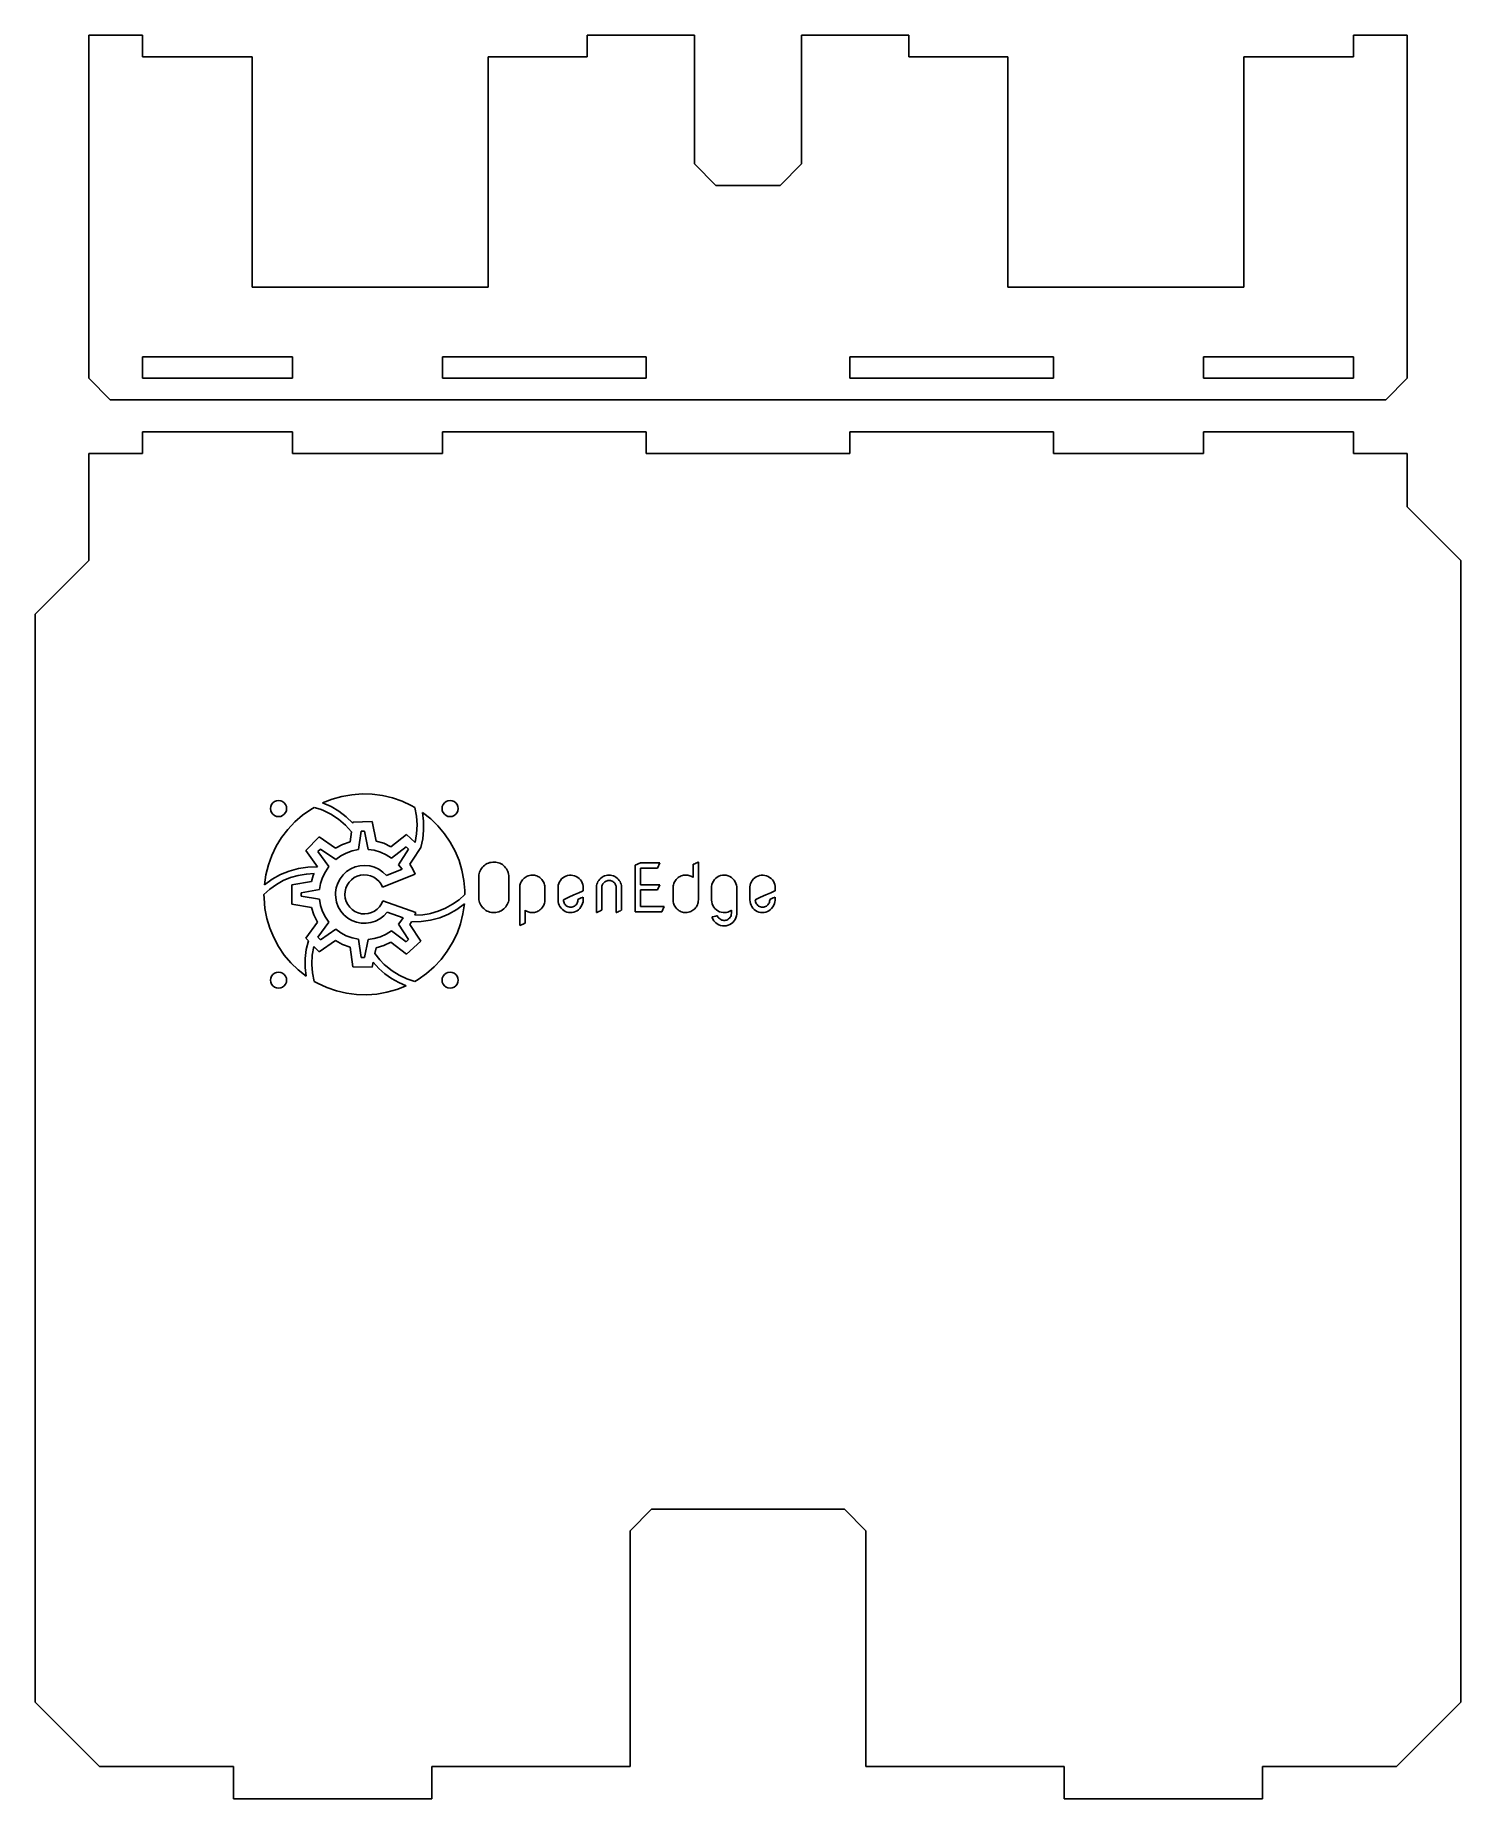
# Model space of a CAD drawing. Header units: metres. Extents: x 172 to 438, y 1679 to 2008.
import ezdxf

# ---------------------------------------------------------------- set-up
doc = ezdxf.new("R2010")
doc.units = ezdxf.units.M

msp = doc.modelspace()

# ---------------------------------------------------------------- linework, layer by layer
at = {"layer": 'GROUP0'}
for p, q in [((182.43, 2007.67, 0), (182.43, 1943.67, 0)), ((182.43, 2007.67, 0), (192.43, 2007.67, 0)), ((192.43, 2007.67, 0), (192.43, 2003.67, 0)), ((275.43, 2007.67, 0), (275.43, 2003.67, 0)), ((275.43, 2007.67, 0), (295.43, 2007.67, 0)), ((295.43, 1983.67, 0), (295.43, 2007.67, 0)), ((315.43, 2007.67, 0), (315.43, 1983.67, 0)), ((315.43, 2007.67, 0), (335.43, 2007.67, 0)), ((335.43, 2007.67, 0), (335.43, 2003.67, 0)), ((418.43, 2007.67, 0), (418.43, 2003.67, 0)), ((418.43, 2007.67, 0), (428.43, 2007.67, 0)), ((428.43, 2007.67, 0), (428.43, 1943.67, 0)), ((192.43, 2003.67, 0), (212.93, 2003.67, 0)), ((212.93, 1960.67, 0), (212.93, 2003.67, 0)), ((256.93, 1960.67, 0), (256.93, 2003.67, 0)), ((256.93, 2003.67, 0), (275.43, 2003.67, 0)), ((335.43, 2003.67, 0), (353.93, 2003.67, 0)), ((353.93, 1960.67, 0), (353.93, 2003.67, 0)), ((397.93, 2003.67, 0), (418.43, 2003.67, 0)), ((397.93, 1960.67, 0), (397.93, 2003.67, 0)), ((299.43, 1979.67, 0), (295.43, 1983.67, 0)), ((315.43, 1983.67, 0), (311.43, 1979.67, 0)), ((311.43, 1979.67, 0), (299.43, 1979.67, 0)), ((256.93, 1960.67, 0), (212.93, 1960.67, 0)), ((397.93, 1960.67, 0), (353.93, 1960.67, 0)), ((192.43, 1947.67, 0), (220.43, 1947.67, 0)), ((192.43, 1947.67, 0), (192.43, 1943.67, 0)), ((220.43, 1943.67, 0), (220.43, 1947.67, 0)), ((248.43, 1947.67, 0), (286.43, 1947.67, 0)), ((248.43, 1943.67, 0), (248.43, 1947.67, 0)), ((286.43, 1943.67, 0), (286.43, 1947.67, 0)), ((324.43, 1943.67, 0), (324.43, 1947.67, 0)), ((324.43, 1947.67, 0), (362.43, 1947.67, 0)), ((362.43, 1943.67, 0), (362.43, 1947.67, 0)), ((390.43, 1947.67, 0), (418.43, 1947.67, 0)), ((390.43, 1943.67, 0), (390.43, 1947.67, 0)), ((418.43, 1947.67, 0), (418.43, 1943.67, 0)), ((182.43, 1943.67, 0), (186.43, 1939.67, 0)), ((192.43, 1943.67, 0), (220.43, 1943.67, 0)), ((248.43, 1943.67, 0), (286.43, 1943.67, 0)), ((324.43, 1943.67, 0), (362.43, 1943.67, 0)), ((390.43, 1943.67, 0), (418.43, 1943.67, 0)), ((428.43, 1943.67, 0), (424.43, 1939.67, 0)), ((186.43, 1939.67, 0), (424.43, 1939.67, 0)), ((220.43, 1933.67, 0), (192.43, 1933.67, 0)), ((192.43, 1933.67, 0), (192.43, 1929.67, 0)), ((220.43, 1933.67, 0), (220.43, 1929.67, 0)), ((286.43, 1933.67, 0), (248.43, 1933.67, 0)), ((248.43, 1933.67, 0), (248.43, 1929.67, 0)), ((286.43, 1933.67, 0), (286.43, 1929.67, 0)), ((324.43, 1933.67, 0), (324.43, 1929.67, 0)), ((362.43, 1933.67, 0), (324.43, 1933.67, 0)), ((362.43, 1933.67, 0), (362.43, 1929.67, 0)), ((418.43, 1933.67, 0), (390.43, 1933.67, 0)), ((390.43, 1933.67, 0), (390.43, 1929.67, 0)), ((418.43, 1933.67, 0), (418.43, 1929.67, 0)), ((192.43, 1929.67, 0), (182.43, 1929.67, 0)), ((182.43, 1929.67, 0), (182.43, 1909.67, 0)), ((248.43, 1929.67, 0), (220.43, 1929.67, 0)), ((324.43, 1929.67, 0), (286.43, 1929.67, 0)), ((390.43, 1929.67, 0), (362.43, 1929.67, 0)), ((428.43, 1929.67, 0), (418.43, 1929.67, 0)), ((428.43, 1929.67, 0), (428.43, 1919.67, 0)), ((428.43, 1919.67, 0), (438.43, 1909.67, 0)), ((182.43, 1909.67, 0), (172.43, 1899.67, 0)), ((438.43, 1696.67, 0), (438.43, 1909.67, 0)), ((172.43, 1899.67, 0), (172.43, 1696.67, 0)), ((229.66, 1865.66, 0), (227.83, 1865.14, 0)), ((231.53, 1865.99, 0), (229.66, 1865.66, 0)), ((233.43, 1866.13, 0), (231.53, 1865.99, 0)), ((235.33, 1866.08, 0), (233.43, 1866.13, 0)), ((237.22, 1865.84, 0), (235.33, 1866.08, 0)), ((239.07, 1865.4, 0), (237.22, 1865.84, 0)), ((216.34, 1863.39, 0), (216.39, 1863.78, 0)), ((216.39, 1863, 0), (216.34, 1863.39, 0)), ((216.39, 1863.78, 0), (216.54, 1864.14, 0)), ((216.54, 1862.64, 0), (216.39, 1863, 0)), ((216.54, 1864.14, 0), (216.78, 1864.45, 0)), ((216.78, 1862.33, 0), (216.54, 1862.64, 0)), ((216.78, 1864.45, 0), (217.09, 1864.69, 0)), ((217.09, 1862.09, 0), (216.78, 1862.33, 0)), ((217.09, 1864.69, 0), (217.45, 1864.84, 0)), ((217.45, 1864.84, 0), (217.84, 1864.89, 0)), ((217.84, 1864.89, 0), (218.23, 1864.84, 0)), ((218.23, 1864.84, 0), (218.59, 1864.69, 0)), ((218.59, 1864.69, 0), (218.9, 1864.45, 0)), ((218.9, 1862.33, 0), (218.59, 1862.09, 0)), ((218.9, 1864.45, 0), (219.14, 1864.14, 0)), ((219.14, 1862.64, 0), (218.9, 1862.33, 0)), ((219.14, 1864.14, 0), (219.29, 1863.78, 0)), ((219.29, 1863, 0), (219.14, 1862.64, 0)), ((219.29, 1863.78, 0), (219.34, 1863.39, 0)), ((219.34, 1863.39, 0), (219.29, 1863, 0)), ((222.3, 1862.15, 0), (220.87, 1860.91, 0)), ((223.86, 1863.25, 0), (222.3, 1862.15, 0)), ((224.49, 1863.63, 0), (223.86, 1863.25, 0)), ((225.57, 1863.26, 0), (224.49, 1863.63, 0)), ((226.09, 1863.08, 0), (225.57, 1863.26, 0)), ((227.83, 1865.14, 0), (226.06, 1864.44, 0)), ((226.06, 1864.44, 0), (227.62, 1863.76, 0)), ((227.61, 1862.34, 0), (226.09, 1863.08, 0)), ((229.03, 1861.41, 0), (227.61, 1862.34, 0)), ((227.62, 1863.76, 0), (229.09, 1862.9, 0)), ((229.09, 1862.9, 0), (230.45, 1861.87, 0)), ((240.87, 1864.78, 0), (239.07, 1865.4, 0)), ((242.6, 1863.98, 0), (240.87, 1864.78, 0)), ((243.24, 1863.63, 0), (242.6, 1863.98, 0)), ((243.56, 1862.01, 0), (243.24, 1863.63, 0)), ((244.72, 1862.67, 0), (244.91, 1861.03, 0)), ((246.22, 1861.49, 0), (244.72, 1862.67, 0)), ((248.34, 1863.39, 0), (248.39, 1863.78, 0)), ((248.39, 1863, 0), (248.34, 1863.39, 0)), ((248.39, 1863.78, 0), (248.54, 1864.14, 0)), ((248.54, 1862.64, 0), (248.39, 1863, 0)), ((248.54, 1864.14, 0), (248.78, 1864.45, 0)), ((248.78, 1862.33, 0), (248.54, 1862.64, 0)), ((248.78, 1864.45, 0), (249.09, 1864.69, 0)), ((249.09, 1862.09, 0), (248.78, 1862.33, 0)), ((249.09, 1864.69, 0), (249.45, 1864.84, 0)), ((249.45, 1864.84, 0), (249.84, 1864.89, 0)), ((249.84, 1864.89, 0), (250.23, 1864.84, 0)), ((250.23, 1864.84, 0), (250.59, 1864.69, 0)), ((250.59, 1864.69, 0), (250.9, 1864.45, 0)), ((250.9, 1862.33, 0), (250.59, 1862.09, 0)), ((250.9, 1864.45, 0), (251.14, 1864.14, 0)), ((251.14, 1862.64, 0), (250.9, 1862.33, 0)), ((251.14, 1864.14, 0), (251.29, 1863.78, 0)), ((251.29, 1863, 0), (251.14, 1862.64, 0)), ((251.29, 1863.78, 0), (251.34, 1863.39, 0)), ((251.34, 1863.39, 0), (251.29, 1863, 0)), ((217.45, 1861.94, 0), (217.09, 1862.09, 0)), ((217.84, 1861.89, 0), (217.45, 1861.94, 0)), ((218.23, 1861.94, 0), (217.84, 1861.89, 0)), ((218.59, 1862.09, 0), (218.23, 1861.94, 0)), ((219.56, 1859.52, 0), (218.41, 1858.01, 0)), ((220.87, 1860.91, 0), (219.56, 1859.52, 0)), ((230.31, 1860.31, 0), (229.03, 1861.41, 0)), ((231.45, 1859.05, 0), (230.31, 1860.31, 0)), ((230.45, 1861.87, 0), (231.69, 1860.69, 0)), ((231.18, 1857.21, 0), (231.45, 1859.05, 0)), ((231.69, 1860.69, 0), (231.71, 1860.88, 0)), ((231.71, 1860.88, 0), (235.3, 1860.97, 0)), ((233.23, 1859.17, 0), (232.74, 1855.74, 0)), ((233.87, 1859.18, 0), (233.23, 1859.17, 0)), ((234.54, 1855.79, 0), (233.87, 1859.18, 0)), ((235.3, 1860.97, 0), (236.02, 1857.34, 0)), ((243.69, 1860.36, 0), (243.56, 1862.01, 0)), ((243.6, 1858.71, 0), (243.69, 1860.36, 0)), ((244.91, 1859.38, 0), (244.73, 1857.74, 0)), ((244.91, 1861.03, 0), (244.91, 1859.38, 0)), ((247.58, 1860.17, 0), (246.22, 1861.49, 0)), ((248.81, 1858.71, 0), (247.58, 1860.17, 0)), ((249.45, 1861.94, 0), (249.09, 1862.09, 0)), ((249.84, 1861.89, 0), (249.45, 1861.94, 0)), ((250.23, 1861.94, 0), (249.84, 1861.89, 0)), ((250.59, 1862.09, 0), (250.23, 1861.94, 0)), ((217.41, 1856.39, 0), (216.58, 1854.67, 0)), ((218.41, 1858.01, 0), (217.41, 1856.39, 0)), ((222.91, 1855.55, 0), (225.41, 1858.12, 0)), ((225.64, 1855.84, 0), (225.19, 1855.39, 0)), ((225.41, 1858.12, 0), (228.47, 1856.02, 0)), ((228.49, 1853.88, 0), (225.64, 1855.84, 0)), ((228.47, 1856.02, 0), (229.78, 1856.71, 0)), ((229.78, 1856.71, 0), (231.18, 1857.21, 0)), ((232.74, 1855.74, 0), (231.59, 1855.51, 0)), ((235.7, 1855.61, 0), (234.54, 1855.79, 0)), ((236.83, 1855.28, 0), (235.7, 1855.61, 0)), ((236.02, 1857.34, 0), (237.45, 1856.92, 0)), ((237.45, 1856.92, 0), (238.8, 1856.29, 0)), ((238.8, 1856.29, 0), (241.73, 1858.55, 0)), ((241.63, 1856.26, 0), (238.89, 1854.15, 0)), ((240.21, 1852.93, 0), (242.1, 1855.83, 0)), ((242.1, 1855.83, 0), (241.63, 1856.26, 0)), ((241.73, 1858.55, 0), (243.32, 1857.09, 0)), ((244.37, 1856.11, 0), (242.85, 1853.78, 0)), ((243.32, 1857.09, 0), (243.6, 1858.71, 0)), ((244.73, 1857.74, 0), (244.37, 1856.11, 0)), ((249.88, 1857.13, 0), (248.81, 1858.71, 0)), ((250.78, 1855.46, 0), (249.88, 1857.13, 0)), ((215.93, 1852.89, 0), (215.47, 1851.04, 0)), ((216.58, 1854.67, 0), (215.93, 1852.89, 0)), ((221.53, 1852.22, 0), (223.29, 1852.47, 0)), ((225.09, 1852.56, 0), (222.91, 1855.55, 0)), ((223.29, 1852.47, 0), (225.06, 1852.51, 0)), ((225.09, 1852.56, 0), (225.06, 1852.51, 0)), ((225.19, 1855.39, 0), (227.23, 1852.59, 0)), ((227.23, 1852.59, 0), (226.57, 1851.62, 0)), ((229.44, 1854.57, 0), (228.49, 1853.88, 0)), ((230.48, 1855.11, 0), (229.44, 1854.57, 0)), ((231.59, 1855.51, 0), (230.48, 1855.11, 0)), ((231.3, 1852.15, 0), (232.14, 1852.51, 0)), ((232.14, 1852.51, 0), (233.03, 1852.73, 0)), ((233.03, 1852.73, 0), (233.94, 1852.79, 0)), ((233.94, 1852.79, 0), (234.85, 1852.7, 0)), ((234.85, 1852.7, 0), (235.73, 1852.46, 0)), ((235.73, 1852.46, 0), (236.56, 1852.07, 0)), ((237.9, 1854.79, 0), (236.83, 1855.28, 0)), ((238.89, 1854.15, 0), (237.9, 1854.79, 0)), ((240.87, 1852.07, 0), (240.21, 1852.93, 0)), ((242.85, 1853.78, 0), (242.35, 1853.01, 0)), ((242.35, 1853.01, 0), (242.88, 1852.11, 0)), ((251.51, 1853.7, 0), (250.78, 1855.46, 0)), ((252.06, 1851.88, 0), (251.51, 1853.7, 0)), ((255.72, 1852.25, 0), (255.89, 1852.46, 0)), ((255.89, 1852.46, 0), (256.09, 1852.66, 0)), ((256.09, 1852.66, 0), (256.3, 1852.84, 0)), ((256.3, 1852.84, 0), (256.52, 1853, 0)), ((256.52, 1853, 0), (256.76, 1853.13, 0)), ((256.76, 1853.13, 0), (257, 1853.24, 0)), ((257, 1853.24, 0), (257.25, 1853.32, 0)), ((257.25, 1853.32, 0), (257.51, 1853.37, 0)), ((257.51, 1853.37, 0), (257.79, 1853.41, 0)), ((257.79, 1853.41, 0), (258.07, 1853.41, 0)), ((258.07, 1853.41, 0), (258.35, 1853.4, 0)), ((258.35, 1853.4, 0), (258.62, 1853.35, 0)), ((258.62, 1853.35, 0), (258.88, 1853.29, 0)), ((258.88, 1853.29, 0), (259.13, 1853.2, 0)), ((259.13, 1853.2, 0), (259.37, 1853.08, 0)), ((259.37, 1853.08, 0), (259.6, 1852.94, 0)), ((259.6, 1852.94, 0), (259.81, 1852.77, 0)), ((259.81, 1852.77, 0), (260.02, 1852.58, 0)), ((260.02, 1852.58, 0), (260.21, 1852.37, 0)), ((260.21, 1852.37, 0), (260.37, 1852.16, 0)), ((284.35, 1852.86, 0), (285.35, 1853.3, 0)), ((284.35, 1844.13, 0), (284.35, 1852.86, 0)), ((285.35, 1853.3, 0), (288.97, 1853.29, 0)), ((288.53, 1852.29, 0), (285.35, 1852.29, 0)), ((285.35, 1852.29, 0), (285.35, 1849.2, 0)), ((288.97, 1853.29, 0), (288.53, 1852.29, 0)), ((295.17, 1852.98, 0), (295.22, 1853, 0)), ((295.17, 1852.89, 0), (295.17, 1852.98, 0)), ((295.17, 1852.64, 0), (295.17, 1852.89, 0)), ((295.17, 1852.26, 0), (295.17, 1852.64, 0)), ((295.22, 1853, 0), (295.34, 1853.05, 0)), ((295.34, 1853.05, 0), (295.5, 1853.12, 0)), ((295.5, 1853.12, 0), (295.68, 1853.2, 0)), ((295.68, 1853.2, 0), (295.86, 1853.28, 0)), ((295.86, 1853.28, 0), (296.02, 1853.35, 0)), ((296.02, 1853.35, 0), (296.13, 1853.4, 0)), ((296.13, 1853.4, 0), (296.17, 1853.41, 0)), ((296.17, 1853.41, 0), (296.17, 1853.12, 0)), ((296.17, 1853.12, 0), (296.17, 1852.33, 0)), ((296.17, 1852.33, 0), (296.17, 1851.22, 0)), ((215.47, 1851.04, 0), (215.19, 1849.16, 0)), ((215.19, 1849.16, 0), (216.63, 1850.21, 0)), ((217.42, 1849.23, 0), (216.22, 1848.38, 0)), ((216.63, 1850.21, 0), (218.17, 1851.08, 0)), ((218.72, 1849.95, 0), (217.42, 1849.23, 0)), ((218.17, 1851.08, 0), (219.82, 1851.75, 0)), ((220.09, 1850.52, 0), (218.72, 1849.95, 0)), ((219.82, 1851.75, 0), (221.53, 1852.22, 0)), ((221.51, 1850.93, 0), (220.09, 1850.52, 0)), ((220.32, 1849.18, 0), (223.97, 1849.81, 0)), ((220.32, 1845.59, 0), (220.32, 1849.18, 0)), ((222.97, 1851.19, 0), (221.51, 1850.93, 0)), ((223.05, 1851.19, 0), (222.97, 1851.19, 0)), ((224.45, 1851.27, 0), (223.05, 1851.19, 0)), ((223.97, 1849.81, 0), (224.3, 1850.89, 0)), ((224.3, 1850.89, 0), (224.45, 1851.27, 0)), ((225.69, 1849.45, 0), (225.48, 1848.29, 0)), ((226.05, 1850.56, 0), (225.69, 1849.45, 0)), ((226.57, 1851.62, 0), (226.05, 1850.56, 0)), ((228.6, 1848.63, 0), (228.89, 1849.5, 0)), ((228.89, 1849.5, 0), (229.31, 1850.31, 0)), ((229.31, 1850.31, 0), (229.87, 1851.03, 0)), ((229.87, 1851.03, 0), (230.54, 1851.65, 0)), ((230.65, 1849.14, 0), (230.4, 1848.56, 0)), ((230.54, 1851.65, 0), (231.3, 1852.15, 0)), ((231.01, 1849.67, 0), (230.65, 1849.14, 0)), ((231.44, 1850.13, 0), (231.01, 1849.67, 0)), ((231.95, 1850.51, 0), (231.44, 1850.13, 0)), ((232.52, 1850.79, 0), (231.95, 1850.51, 0)), ((233.13, 1850.97, 0), (232.52, 1850.79, 0)), ((233.76, 1851.04, 0), (233.13, 1850.97, 0)), ((234.4, 1851, 0), (233.76, 1851.04, 0)), ((235.01, 1850.86, 0), (234.4, 1851, 0)), ((235.6, 1850.6, 0), (235.01, 1850.86, 0)), ((236.13, 1850.26, 0), (235.6, 1850.6, 0)), ((236.59, 1849.82, 0), (236.13, 1850.26, 0)), ((236.56, 1852.07, 0), (237.31, 1851.55, 0)), ((236.97, 1849.31, 0), (236.59, 1849.82, 0)), ((237.25, 1848.74, 0), (236.97, 1849.31, 0)), ((243.31, 1851.17, 0), (237.25, 1848.74, 0)), ((237.31, 1851.55, 0), (237.96, 1850.91, 0)), ((237.96, 1850.91, 0), (240.87, 1852.07, 0)), ((242.88, 1852.11, 0), (243.31, 1851.17, 0)), ((252.43, 1850.01, 0), (252.06, 1851.88, 0)), ((252.6, 1848.12, 0), (252.43, 1850.01, 0)), ((255.21, 1850.76, 0), (255.23, 1851.03, 0)), ((255.21, 1850.58, 0), (255.21, 1850.76, 0)), ((255.21, 1850.25, 0), (255.21, 1850.58, 0)), ((255.21, 1849.7, 0), (255.21, 1850.25, 0)), ((255.21, 1849.03, 0), (255.21, 1849.7, 0)), ((255.21, 1848.32, 0), (255.21, 1849.03, 0)), ((255.23, 1851.03, 0), (255.28, 1851.29, 0)), ((255.28, 1851.29, 0), (255.35, 1851.55, 0)), ((255.35, 1851.55, 0), (255.45, 1851.79, 0)), ((255.45, 1851.79, 0), (255.57, 1852.02, 0)), ((255.57, 1852.02, 0), (255.72, 1852.25, 0)), ((260.37, 1852.16, 0), (260.51, 1851.93, 0)), ((260.51, 1851.93, 0), (260.62, 1851.69, 0)), ((260.62, 1851.69, 0), (260.71, 1851.45, 0)), ((260.71, 1851.45, 0), (260.77, 1851.19, 0)), ((260.77, 1851.19, 0), (260.81, 1850.92, 0)), ((260.81, 1850.92, 0), (260.82, 1850.64, 0)), ((260.82, 1850.64, 0), (260.82, 1850.48, 0)), ((260.82, 1850.48, 0), (260.82, 1850.05, 0)), ((260.82, 1850.05, 0), (260.82, 1849.45, 0)), ((260.82, 1849.45, 0), (260.82, 1848.75, 0)), ((262.84, 1848.85, 0), (262.87, 1849.08, 0)), ((262.87, 1849.08, 0), (262.92, 1849.3, 0)), ((262.92, 1849.3, 0), (262.99, 1849.51, 0)), ((262.99, 1849.51, 0), (263.08, 1849.71, 0)), ((263.08, 1849.71, 0), (263.2, 1849.9, 0)), ((263.2, 1849.9, 0), (263.33, 1850.09, 0)), ((263.33, 1850.09, 0), (263.49, 1850.26, 0)), ((263.49, 1850.26, 0), (263.66, 1850.43, 0)), ((263.66, 1850.43, 0), (263.85, 1850.57, 0)), ((263.85, 1850.57, 0), (264.04, 1850.69, 0)), ((264.04, 1850.69, 0), (264.23, 1850.79, 0)), ((264.23, 1850.79, 0), (264.44, 1850.87, 0)), ((264.44, 1850.87, 0), (264.66, 1850.93, 0)), ((264.66, 1850.93, 0), (264.88, 1850.96, 0)), ((264.88, 1850.96, 0), (265.12, 1850.98, 0)), ((265.12, 1850.98, 0), (265.35, 1850.97, 0)), ((265.35, 1850.97, 0), (265.58, 1850.95, 0)), ((265.58, 1850.95, 0), (265.8, 1850.9, 0)), ((265.8, 1850.9, 0), (266.02, 1850.83, 0)), ((266.02, 1850.83, 0), (266.22, 1850.75, 0)), ((266.22, 1850.75, 0), (266.41, 1850.64, 0)), ((266.41, 1850.64, 0), (266.6, 1850.51, 0)), ((266.6, 1850.51, 0), (266.78, 1850.36, 0)), ((266.78, 1850.36, 0), (266.94, 1850.19, 0)), ((266.94, 1850.19, 0), (267.09, 1850.01, 0)), ((267.09, 1850.01, 0), (267.21, 1849.82, 0)), ((267.21, 1849.82, 0), (267.32, 1849.62, 0)), ((267.32, 1849.62, 0), (267.4, 1849.42, 0)), ((267.4, 1849.42, 0), (267.46, 1849.2, 0)), ((267.46, 1849.2, 0), (267.5, 1848.98, 0)), ((269.99, 1848.79, 0), (270.04, 1849.12, 0)), ((270.04, 1849.12, 0), (270.12, 1849.44, 0)), ((270.12, 1849.44, 0), (270.25, 1849.73, 0)), ((270.25, 1849.73, 0), (270.43, 1850.01, 0)), ((270.43, 1850.01, 0), (270.65, 1850.27, 0)), ((270.65, 1850.27, 0), (270.9, 1850.5, 0)), ((270.9, 1850.5, 0), (271.17, 1850.68, 0)), ((271.17, 1850.68, 0), (271.46, 1850.82, 0)), ((271.46, 1850.82, 0), (271.77, 1850.92, 0)), ((271.77, 1850.92, 0), (272.1, 1850.97, 0)), ((272.1, 1850.97, 0), (272.44, 1850.98, 0)), ((272.44, 1850.98, 0), (272.77, 1850.94, 0)), ((272.77, 1850.94, 0), (273.08, 1850.86, 0)), ((273.08, 1850.86, 0), (273.38, 1850.73, 0)), ((273.38, 1850.73, 0), (273.66, 1850.56, 0)), ((273.66, 1850.56, 0), (273.93, 1850.35, 0)), ((273.93, 1850.35, 0), (274.17, 1850.11, 0)), ((274.17, 1850.11, 0), (274.36, 1849.84, 0)), ((274.36, 1849.84, 0), (274.51, 1849.56, 0)), ((274.51, 1849.56, 0), (274.61, 1849.25, 0)), ((274.61, 1849.25, 0), (274.67, 1848.91, 0)), ((277.15, 1848.73, 0), (277.18, 1849.02, 0)), ((277.18, 1849.02, 0), (277.24, 1849.28, 0)), ((277.24, 1849.28, 0), (277.32, 1849.54, 0)), ((277.32, 1849.54, 0), (277.44, 1849.78, 0)), ((277.44, 1849.78, 0), (277.59, 1850.01, 0)), ((277.59, 1850.01, 0), (277.77, 1850.23, 0)), ((277.77, 1850.23, 0), (277.98, 1850.43, 0)), ((277.98, 1850.43, 0), (278.2, 1850.59, 0)), ((278.23, 1849.1, 0), (278.18, 1848.95, 0)), ((278.2, 1850.59, 0), (278.43, 1850.73, 0)), ((278.29, 1849.24, 0), (278.23, 1849.1, 0)), ((278.37, 1849.37, 0), (278.29, 1849.24, 0)), ((278.47, 1849.49, 0), (278.37, 1849.37, 0)), ((278.43, 1850.73, 0), (278.68, 1850.84, 0)), ((278.59, 1849.61, 0), (278.47, 1849.49, 0)), ((278.71, 1849.72, 0), (278.59, 1849.61, 0)), ((278.68, 1850.84, 0), (278.94, 1850.92, 0)), ((278.85, 1849.8, 0), (278.71, 1849.72, 0)), ((278.99, 1849.87, 0), (278.85, 1849.8, 0)), ((278.94, 1850.92, 0), (279.21, 1850.96, 0)), ((279.14, 1849.92, 0), (278.99, 1849.87, 0)), ((279.29, 1849.96, 0), (279.14, 1849.92, 0)), ((279.21, 1850.96, 0), (279.49, 1850.98, 0)), ((279.46, 1849.97, 0), (279.29, 1849.96, 0)), ((279.62, 1849.97, 0), (279.46, 1849.97, 0)), ((279.49, 1850.98, 0), (279.78, 1850.96, 0)), ((279.77, 1849.95, 0), (279.62, 1849.97, 0)), ((279.92, 1849.91, 0), (279.77, 1849.95, 0)), ((279.78, 1850.96, 0), (280.05, 1850.92, 0)), ((280.06, 1849.85, 0), (279.92, 1849.91, 0)), ((280.05, 1850.92, 0), (280.31, 1850.84, 0)), ((280.2, 1849.78, 0), (280.06, 1849.85, 0)), ((280.33, 1849.69, 0), (280.2, 1849.78, 0)), ((280.31, 1850.84, 0), (280.56, 1850.73, 0)), ((280.45, 1849.58, 0), (280.33, 1849.69, 0)), ((280.56, 1849.46, 0), (280.45, 1849.58, 0)), ((280.56, 1850.73, 0), (280.79, 1850.59, 0)), ((280.65, 1849.33, 0), (280.56, 1849.46, 0)), ((280.72, 1849.2, 0), (280.65, 1849.33, 0)), ((280.78, 1849.05, 0), (280.72, 1849.2, 0)), ((280.82, 1848.9, 0), (280.78, 1849.05, 0)), ((280.79, 1850.59, 0), (281.01, 1850.43, 0)), ((281.01, 1850.43, 0), (281.22, 1850.23, 0)), ((281.22, 1850.23, 0), (281.4, 1850.01, 0)), ((281.4, 1850.01, 0), (281.55, 1849.78, 0)), ((281.55, 1849.78, 0), (281.67, 1849.54, 0)), ((281.67, 1849.54, 0), (281.76, 1849.28, 0)), ((281.76, 1849.28, 0), (281.82, 1849.02, 0)), ((281.82, 1849.02, 0), (281.84, 1848.73, 0)), ((285.35, 1849.2, 0), (288.97, 1849.2, 0)), ((288.97, 1849.2, 0), (288.53, 1848.21, 0)), ((291.5, 1848.98, 0), (291.54, 1849.2, 0)), ((291.54, 1849.2, 0), (291.6, 1849.42, 0)), ((291.6, 1849.42, 0), (291.68, 1849.62, 0)), ((291.68, 1849.62, 0), (291.78, 1849.82, 0)), ((291.78, 1849.82, 0), (291.91, 1850.01, 0)), ((291.91, 1850.01, 0), (292.05, 1850.19, 0)), ((292.05, 1850.19, 0), (292.22, 1850.36, 0)), ((292.22, 1850.36, 0), (292.4, 1850.51, 0)), ((292.4, 1850.51, 0), (292.58, 1850.64, 0)), ((292.58, 1850.64, 0), (292.78, 1850.75, 0)), ((292.78, 1850.75, 0), (292.98, 1850.83, 0)), ((292.98, 1850.83, 0), (293.19, 1850.9, 0)), ((293.19, 1850.9, 0), (293.41, 1850.95, 0)), ((293.41, 1850.95, 0), (293.64, 1850.97, 0)), ((293.64, 1850.97, 0), (293.87, 1850.98, 0)), ((293.87, 1850.98, 0), (294.05, 1850.97, 0)), ((294.05, 1850.97, 0), (294.23, 1850.95, 0)), ((294.23, 1850.95, 0), (294.41, 1850.91, 0)), ((294.41, 1850.91, 0), (294.58, 1850.86, 0)), ((294.58, 1850.86, 0), (294.74, 1850.8, 0)), ((294.74, 1850.8, 0), (294.9, 1850.72, 0)), ((294.9, 1850.72, 0), (295.05, 1850.64, 0)), ((295.05, 1850.64, 0), (295.17, 1850.56, 0)), ((295.17, 1851.83, 0), (295.17, 1852.26, 0)), ((295.17, 1851.38, 0), (295.17, 1851.83, 0)), ((295.17, 1850.99, 0), (295.17, 1851.38, 0)), ((295.17, 1850.7, 0), (295.17, 1850.99, 0)), ((295.17, 1850.56, 0), (295.17, 1850.7, 0)), ((296.17, 1851.22, 0), (296.17, 1849.94, 0)), ((296.17, 1849.94, 0), (296.17, 1848.65, 0)), ((298.65, 1848.89, 0), (298.7, 1849.23, 0)), ((298.7, 1849.23, 0), (298.81, 1849.55, 0)), ((298.81, 1849.55, 0), (298.97, 1849.86, 0)), ((298.97, 1849.86, 0), (299.18, 1850.14, 0)), ((299.18, 1850.14, 0), (299.43, 1850.4, 0)), ((299.43, 1850.4, 0), (299.71, 1850.61, 0)), ((299.71, 1850.61, 0), (300.01, 1850.78, 0)), ((300.01, 1850.78, 0), (300.33, 1850.9, 0)), ((300.33, 1850.9, 0), (300.67, 1850.96, 0)), ((300.67, 1850.96, 0), (301.03, 1850.98, 0)), ((301.03, 1850.98, 0), (301.39, 1850.95, 0)), ((301.39, 1850.95, 0), (301.73, 1850.86, 0)), ((301.73, 1850.86, 0), (302.04, 1850.73, 0)), ((302.04, 1850.73, 0), (302.34, 1850.55, 0)), ((302.34, 1850.55, 0), (302.61, 1850.32, 0)), ((302.61, 1850.32, 0), (302.85, 1850.05, 0)), ((302.85, 1850.05, 0), (303.05, 1849.76, 0)), ((303.05, 1849.76, 0), (303.19, 1849.45, 0)), ((303.19, 1849.45, 0), (303.28, 1849.12, 0)), ((303.28, 1849.12, 0), (303.33, 1848.77, 0)), ((305.8, 1848.79, 0), (305.84, 1849.12, 0)), ((305.84, 1849.12, 0), (305.93, 1849.44, 0)), ((305.93, 1849.44, 0), (306.06, 1849.73, 0)), ((306.06, 1849.73, 0), (306.23, 1850.01, 0)), ((306.23, 1850.01, 0), (306.45, 1850.27, 0)), ((306.45, 1850.27, 0), (306.71, 1850.5, 0)), ((306.71, 1850.5, 0), (306.98, 1850.68, 0)), ((306.98, 1850.68, 0), (307.27, 1850.82, 0)), ((307.27, 1850.82, 0), (307.58, 1850.92, 0)), ((307.58, 1850.92, 0), (307.91, 1850.97, 0)), ((307.91, 1850.97, 0), (308.25, 1850.98, 0)), ((308.25, 1850.98, 0), (308.57, 1850.94, 0)), ((308.57, 1850.94, 0), (308.89, 1850.86, 0)), ((308.89, 1850.86, 0), (309.18, 1850.73, 0)), ((309.18, 1850.73, 0), (309.47, 1850.56, 0)), ((309.47, 1850.56, 0), (309.74, 1850.35, 0)), ((309.74, 1850.35, 0), (309.98, 1850.11, 0)), ((309.98, 1850.11, 0), (310.17, 1849.84, 0)), ((310.17, 1849.84, 0), (310.32, 1849.56, 0)), ((310.32, 1849.56, 0), (310.42, 1849.25, 0)), ((310.42, 1849.25, 0), (310.48, 1848.91, 0)), ((216.22, 1848.38, 0), (215.11, 1847.39, 0)), ((215.11, 1847.39, 0), (215.12, 1846.66, 0)), ((215.12, 1846.66, 0), (215.3, 1844.76, 0)), ((225.48, 1848.29, 0), (222.07, 1847.71, 0)), ((222.07, 1847.71, 0), (222.07, 1847.07, 0)), ((222.07, 1847.07, 0), (225.48, 1846.49, 0)), ((225.48, 1846.49, 0), (225.69, 1845.33, 0)), ((228.47, 1847.73, 0), (228.6, 1848.63, 0)), ((228.47, 1847.39, 0), (228.47, 1847.73, 0)), ((228.49, 1846.81, 0), (228.47, 1847.39, 0)), ((228.66, 1845.92, 0), (228.49, 1846.81, 0)), ((228.98, 1845.06, 0), (228.66, 1845.92, 0)), ((230.25, 1847.94, 0), (230.21, 1847.39, 0)), ((230.21, 1847.39, 0), (230.21, 1847.31, 0)), ((230.21, 1847.31, 0), (230.28, 1846.68, 0)), ((230.4, 1848.56, 0), (230.25, 1847.94, 0)), ((230.28, 1846.68, 0), (230.45, 1846.07, 0)), ((230.45, 1846.07, 0), (230.73, 1845.5, 0)), ((237.05, 1845.6, 0), (237.31, 1846.18, 0)), ((237.31, 1846.18, 0), (243.47, 1844.03, 0)), ((250.3, 1845.54, 0), (251.51, 1846.4, 0)), ((251.51, 1846.4, 0), (252.61, 1847.39, 0)), ((252.61, 1847.39, 0), (252.6, 1848.12, 0)), ((255.21, 1847.65, 0), (255.21, 1848.32, 0)), ((255.21, 1847.13, 0), (255.21, 1847.65, 0)), ((255.21, 1846.82, 0), (255.21, 1847.13, 0)), ((255.21, 1846.64, 0), (255.21, 1846.82, 0)), ((255.23, 1846.36, 0), (255.21, 1846.64, 0)), ((255.28, 1846.1, 0), (255.23, 1846.36, 0)), ((255.36, 1845.85, 0), (255.28, 1846.1, 0)), ((255.46, 1845.61, 0), (255.36, 1845.85, 0)), ((260.63, 1845.75, 0), (260.52, 1845.51, 0)), ((260.72, 1846, 0), (260.63, 1845.75, 0)), ((260.78, 1846.26, 0), (260.72, 1846, 0)), ((260.81, 1846.53, 0), (260.78, 1846.26, 0)), ((260.82, 1846.78, 0), (260.81, 1846.53, 0)), ((260.82, 1848.75, 0), (260.82, 1848.04, 0)), ((260.82, 1848.04, 0), (260.82, 1847.42, 0)), ((260.82, 1847.42, 0), (260.82, 1846.97, 0)), ((260.82, 1846.97, 0), (260.82, 1846.78, 0)), ((262.83, 1848.64, 0), (262.84, 1848.85, 0)), ((262.83, 1848.29, 0), (262.83, 1848.64, 0)), ((262.83, 1847.47, 0), (262.83, 1848.29, 0)), ((262.83, 1846.33, 0), (262.83, 1847.47, 0)), ((262.83, 1845.05, 0), (262.83, 1846.33, 0)), ((267.46, 1845.78, 0), (267.4, 1845.57, 0)), ((267.5, 1846.01, 0), (267.46, 1845.78, 0)), ((267.5, 1848.98, 0), (267.52, 1848.75, 0)), ((267.52, 1846.24, 0), (267.5, 1846.01, 0)), ((267.52, 1848.75, 0), (267.52, 1848.61, 0)), ((267.52, 1848.61, 0), (267.52, 1848.42, 0)), ((267.52, 1848.42, 0), (267.52, 1848.1, 0)), ((267.52, 1848.1, 0), (267.52, 1847.7, 0)), ((267.52, 1847.7, 0), (267.52, 1847.28, 0)), ((267.52, 1847.28, 0), (267.52, 1846.88, 0)), ((267.52, 1846.88, 0), (267.52, 1846.56, 0)), ((267.52, 1846.56, 0), (267.52, 1846.38, 0)), ((267.52, 1846.38, 0), (267.52, 1846.24, 0)), ((269.99, 1848.57, 0), (269.99, 1848.79, 0)), ((269.99, 1848.2, 0), (269.99, 1848.57, 0)), ((269.99, 1847.63, 0), (269.99, 1848.2, 0)), ((269.99, 1847.02, 0), (269.99, 1847.63, 0)), ((269.99, 1846.54, 0), (269.99, 1847.02, 0)), ((269.99, 1846.35, 0), (269.99, 1846.54, 0)), ((270.01, 1846.01, 0), (269.99, 1846.35, 0)), ((270.08, 1845.68, 0), (270.01, 1846.01, 0)), ((271.24, 1846.52, 0), (270.99, 1846.39, 0)), ((270.99, 1846.39, 0), (271, 1846.18, 0)), ((271, 1846.18, 0), (271.04, 1845.99, 0)), ((271.04, 1845.99, 0), (271.11, 1845.81, 0)), ((271.11, 1845.81, 0), (271.2, 1845.64, 0)), ((271.98, 1846.85, 0), (271.24, 1846.52, 0)), ((272.95, 1847.28, 0), (271.98, 1846.85, 0)), ((273.89, 1847.7, 0), (272.95, 1847.28, 0)), ((273.47, 1845.62, 0), (273.56, 1845.78, 0)), ((273.56, 1845.78, 0), (273.63, 1845.95, 0)), ((273.63, 1845.95, 0), (273.67, 1846.14, 0)), ((273.67, 1846.14, 0), (273.69, 1846.34, 0)), ((273.69, 1846.45, 0), (273.83, 1846.52, 0)), ((273.69, 1846.41, 0), (273.69, 1846.45, 0)), ((273.69, 1846.37, 0), (273.69, 1846.41, 0)), ((273.69, 1846.34, 0), (273.69, 1846.37, 0)), ((273.83, 1846.52, 0), (274.07, 1846.62, 0)), ((274.54, 1847.99, 0), (273.89, 1847.7, 0)), ((274.07, 1846.62, 0), (274.33, 1846.74, 0)), ((274.33, 1846.74, 0), (274.56, 1846.84, 0)), ((274.68, 1848.06, 0), (274.54, 1847.99, 0)), ((274.56, 1846.84, 0), (274.68, 1846.89, 0)), ((274.65, 1845.97, 0), (274.57, 1845.66, 0)), ((274.68, 1846.28, 0), (274.65, 1845.97, 0)), ((274.67, 1848.91, 0), (274.68, 1848.64, 0)), ((274.68, 1848.64, 0), (274.68, 1848.57, 0)), ((274.68, 1848.57, 0), (274.68, 1848.43, 0)), ((274.68, 1848.43, 0), (274.68, 1848.28, 0)), ((274.68, 1848.28, 0), (274.68, 1848.14, 0)), ((274.68, 1848.14, 0), (274.68, 1848.06, 0)), ((274.68, 1846.89, 0), (274.68, 1846.87, 0)), ((274.68, 1846.87, 0), (274.68, 1846.76, 0)), ((274.68, 1846.76, 0), (274.68, 1846.62, 0)), ((274.68, 1846.62, 0), (274.68, 1846.48, 0)), ((274.68, 1846.48, 0), (274.68, 1846.38, 0)), ((274.68, 1846.38, 0), (274.68, 1846.28, 0)), ((277.15, 1848.51, 0), (277.15, 1848.73, 0)), ((277.15, 1847.91, 0), (277.15, 1848.51, 0)), ((277.15, 1847.01, 0), (277.15, 1847.91, 0)), ((277.15, 1845.98, 0), (277.15, 1847.01, 0)), ((277.15, 1845.01, 0), (277.15, 1845.98, 0)), ((278.16, 1848.8, 0), (278.15, 1848.64, 0)), ((278.15, 1848.64, 0), (278.15, 1848.59, 0)), ((278.15, 1848.59, 0), (278.15, 1848.19, 0)), ((278.15, 1848.19, 0), (278.15, 1847.44, 0)), ((278.15, 1847.44, 0), (278.15, 1846.53, 0)), ((278.15, 1846.53, 0), (278.15, 1845.62, 0)), ((278.18, 1848.95, 0), (278.16, 1848.8, 0)), ((280.84, 1848.73, 0), (280.82, 1848.9, 0)), ((280.85, 1848.59, 0), (280.84, 1848.73, 0)), ((280.85, 1848.14, 0), (280.85, 1848.59, 0)), ((280.85, 1847.32, 0), (280.85, 1848.14, 0)), ((280.85, 1846.31, 0), (280.85, 1847.32, 0)), ((280.85, 1845.31, 0), (280.85, 1846.31, 0)), ((281.84, 1848.73, 0), (281.85, 1848.52, 0)), ((281.85, 1848.52, 0), (281.85, 1847.98, 0)), ((281.85, 1847.98, 0), (281.85, 1847.16, 0)), ((281.85, 1847.16, 0), (281.85, 1846.23, 0)), ((281.85, 1846.23, 0), (281.85, 1845.35, 0)), ((288.53, 1848.21, 0), (285.35, 1848.21, 0)), ((285.35, 1848.21, 0), (285.35, 1845.13, 0)), ((291.47, 1848.61, 0), (291.48, 1848.75, 0)), ((291.47, 1848.42, 0), (291.47, 1848.61, 0)), ((291.47, 1848.1, 0), (291.47, 1848.42, 0)), ((291.47, 1847.7, 0), (291.47, 1848.1, 0)), ((291.47, 1847.28, 0), (291.47, 1847.7, 0)), ((291.47, 1846.88, 0), (291.47, 1847.28, 0)), ((291.47, 1846.56, 0), (291.47, 1846.88, 0)), ((291.47, 1846.38, 0), (291.47, 1846.56, 0)), ((291.48, 1846.24, 0), (291.47, 1846.38, 0)), ((291.48, 1848.75, 0), (291.5, 1848.98, 0)), ((291.5, 1846.01, 0), (291.48, 1846.24, 0)), ((291.54, 1845.78, 0), (291.5, 1846.01, 0)), ((291.6, 1845.57, 0), (291.54, 1845.78, 0)), ((296.13, 1845.9, 0), (296.08, 1845.68, 0)), ((296.16, 1846.13, 0), (296.13, 1845.9, 0)), ((296.17, 1846.35, 0), (296.16, 1846.13, 0)), ((296.17, 1848.65, 0), (296.17, 1847.52, 0)), ((296.17, 1847.52, 0), (296.17, 1846.7, 0)), ((296.17, 1846.7, 0), (296.17, 1846.35, 0)), ((298.63, 1848.61, 0), (298.65, 1848.89, 0)), ((298.63, 1848.28, 0), (298.63, 1848.61, 0)), ((298.63, 1847.7, 0), (298.63, 1848.28, 0)), ((298.63, 1847.06, 0), (298.63, 1847.7, 0)), ((298.63, 1846.54, 0), (298.63, 1847.06, 0)), ((298.63, 1846.33, 0), (298.63, 1846.54, 0)), ((298.66, 1845.97, 0), (298.63, 1846.33, 0)), ((298.74, 1845.63, 0), (298.66, 1845.97, 0)), ((303.33, 1848.77, 0), (303.33, 1848.45, 0)), ((303.33, 1848.45, 0), (303.33, 1847.54, 0)), ((303.33, 1847.54, 0), (303.33, 1846.25, 0)), ((303.33, 1846.25, 0), (303.33, 1844.95, 0)), ((305.8, 1848.57, 0), (305.8, 1848.79, 0)), ((305.8, 1848.2, 0), (305.8, 1848.57, 0)), ((305.8, 1847.63, 0), (305.8, 1848.2, 0)), ((305.8, 1847.02, 0), (305.8, 1847.63, 0)), ((305.8, 1846.54, 0), (305.8, 1847.02, 0)), ((305.8, 1846.35, 0), (305.8, 1846.54, 0)), ((305.82, 1846.01, 0), (305.8, 1846.35, 0)), ((305.88, 1845.68, 0), (305.82, 1846.01, 0)), ((307.05, 1846.52, 0), (306.79, 1846.39, 0)), ((306.79, 1846.39, 0), (306.81, 1846.18, 0)), ((306.81, 1846.18, 0), (306.85, 1845.99, 0)), ((306.85, 1845.99, 0), (306.92, 1845.81, 0)), ((306.92, 1845.81, 0), (307.01, 1845.64, 0)), ((307.78, 1846.85, 0), (307.05, 1846.52, 0)), ((308.75, 1847.28, 0), (307.78, 1846.85, 0)), ((309.69, 1847.7, 0), (308.75, 1847.28, 0)), ((309.27, 1845.62, 0), (309.36, 1845.78, 0)), ((309.36, 1845.78, 0), (309.43, 1845.95, 0)), ((309.43, 1845.95, 0), (309.47, 1846.14, 0)), ((309.47, 1846.14, 0), (309.49, 1846.34, 0)), ((309.49, 1846.45, 0), (309.64, 1846.52, 0)), ((309.49, 1846.41, 0), (309.49, 1846.45, 0)), ((309.49, 1846.37, 0), (309.49, 1846.41, 0)), ((309.49, 1846.34, 0), (309.49, 1846.37, 0)), ((309.64, 1846.52, 0), (309.87, 1846.62, 0)), ((310.34, 1847.99, 0), (309.69, 1847.7, 0)), ((309.87, 1846.62, 0), (310.14, 1846.74, 0)), ((310.14, 1846.74, 0), (310.37, 1846.84, 0)), ((310.49, 1848.06, 0), (310.34, 1847.99, 0)), ((310.37, 1846.84, 0), (310.49, 1846.89, 0)), ((310.45, 1845.97), (310.37, 1845.66, 0)), ((310.49, 1846.28, 0), (310.45, 1845.97)), ((310.48, 1848.91, 0), (310.49, 1848.64, 0)), ((310.49, 1848.64, 0), (310.49, 1848.57, 0)), ((310.49, 1848.57, 0), (310.49, 1848.43, 0)), ((310.49, 1848.43, 0), (310.49, 1848.28, 0)), ((310.49, 1848.28, 0), (310.49, 1848.14, 0)), ((310.49, 1848.14, 0), (310.49, 1848.06, 0)), ((310.49, 1846.89, 0), (310.49, 1846.87, 0)), ((310.49, 1846.87, 0), (310.49, 1846.76, 0)), ((310.49, 1846.76, 0), (310.49, 1846.62, 0)), ((310.49, 1846.62, 0), (310.49, 1846.48, 0)), ((310.49, 1846.48, 0), (310.49, 1846.38, 0)), ((310.49, 1846.38, 0), (310.49, 1846.28, 0)), ((215.3, 1844.76, 0), (215.66, 1842.9, 0)), ((215.66, 1842.9, 0), (216.21, 1841.07, 0)), ((223.97, 1844.97, 0), (220.32, 1845.59, 0)), ((224.43, 1843.56, 0), (223.97, 1844.97, 0)), ((225.09, 1842.22, 0), (224.43, 1843.56, 0)), ((225.69, 1845.33, 0), (226.05, 1844.21, 0)), ((226.05, 1844.21, 0), (226.57, 1843.16, 0)), ((226.57, 1843.16, 0), (227.23, 1842.19, 0)), ((229.44, 1844.27, 0), (228.98, 1845.06, 0)), ((230.03, 1843.58, 0), (229.44, 1844.27, 0)), ((230.73, 1842.98, 0), (230.03, 1843.58, 0)), ((230.73, 1845.5, 0), (231.11, 1844.99, 0)), ((231.51, 1842.52, 0), (230.73, 1842.98, 0)), ((231.11, 1844.99, 0), (231.57, 1844.55, 0)), ((232.37, 1842.19, 0), (231.51, 1842.52, 0)), ((231.57, 1844.55, 0), (232.09, 1844.19, 0)), ((232.09, 1844.19, 0), (232.67, 1843.93, 0)), ((232.67, 1843.93, 0), (233.29, 1843.78, 0)), ((233.29, 1843.78, 0), (233.92, 1843.74, 0)), ((233.92, 1843.74, 0), (234.55, 1843.8, 0)), ((234.55, 1843.8, 0), (235.16, 1843.98, 0)), ((235.95, 1842.41, 0), (235.08, 1842.12, 0)), ((235.16, 1843.98, 0), (235.73, 1844.25, 0)), ((235.73, 1844.25, 0), (236.25, 1844.62, 0)), ((236.76, 1842.83, 0), (235.95, 1842.41, 0)), ((236.25, 1844.62, 0), (236.69, 1845.08, 0)), ((236.69, 1845.08, 0), (237.05, 1845.6, 0)), ((237.49, 1843.38, 0), (236.76, 1842.83, 0)), ((238.11, 1844.05, 0), (237.49, 1843.38, 0)), ((241.07, 1843.02, 0), (238.11, 1844.05, 0)), ((240.21, 1841.85, 0), (240.66, 1842.41, 0)), ((240.66, 1842.41, 0), (241.07, 1843.02, 0)), ((243.47, 1844.03, 0), (243.27, 1843.51, 0)), ((243.27, 1843.51, 0), (244.75, 1843.59, 0)), ((246.19, 1842.56, 0), (244.43, 1842.31, 0)), ((244.75, 1843.59, 0), (245.92, 1843.79, 0)), ((245.92, 1843.79, 0), (246.21, 1843.84, 0)), ((247.9, 1843.03, 0), (246.19, 1842.56, 0)), ((246.21, 1843.84, 0), (247.63, 1844.26, 0)), ((247.63, 1844.26, 0), (249, 1844.82, 0)), ((249.55, 1843.7, 0), (247.9, 1843.03, 0)), ((249, 1844.82, 0), (250.3, 1845.54, 0)), ((251.1, 1844.57, 0), (249.55, 1843.7, 0)), ((252.53, 1845.62, 0), (251.1, 1844.57, 0)), ((251.79, 1841.89, 0), (252.25, 1843.74, 0)), ((252.25, 1843.74, 0), (252.53, 1845.62, 0)), ((255.59, 1845.37, 0), (255.46, 1845.61, 0)), ((255.74, 1845.15, 0), (255.59, 1845.37, 0)), ((255.91, 1844.94, 0), (255.74, 1845.15, 0)), ((256.11, 1844.74, 0), (255.91, 1844.94, 0)), ((256.32, 1844.56, 0), (256.11, 1844.74, 0)), ((256.54, 1844.41, 0), (256.32, 1844.56, 0)), ((256.78, 1844.28, 0), (256.54, 1844.41, 0)), ((257.02, 1844.17, 0), (256.78, 1844.28, 0)), ((257.27, 1844.1, 0), (257.02, 1844.17, 0)), ((257.54, 1844.04, 0), (257.27, 1844.1, 0)), ((257.82, 1844.01, 0), (257.54, 1844.04, 0)), ((258.1, 1844.01, 0), (257.82, 1844.01, 0)), ((258.38, 1844.03, 0), (258.1, 1844.01, 0)), ((258.65, 1844.07, 0), (258.38, 1844.03, 0)), ((258.91, 1844.14, 0), (258.65, 1844.07, 0)), ((259.16, 1844.23, 0), (258.91, 1844.14, 0)), ((259.39, 1844.35, 0), (259.16, 1844.23, 0)), ((259.62, 1844.5, 0), (259.39, 1844.35, 0)), ((259.84, 1844.67, 0), (259.62, 1844.5, 0)), ((260.04, 1844.86, 0), (259.84, 1844.67, 0)), ((260.23, 1845.07, 0), (260.04, 1844.86, 0)), ((260.39, 1845.29, 0), (260.23, 1845.07, 0)), ((260.52, 1845.51, 0), (260.39, 1845.29, 0)), ((262.83, 1843.77, 0), (262.83, 1845.05, 0)), ((262.83, 1842.65, 0), (262.83, 1843.77, 0)), ((262.83, 1841.87, 0), (262.83, 1842.65, 0)), ((263.95, 1844.35, 0), (263.83, 1844.42, 0)), ((263.83, 1844.42, 0), (263.83, 1844.29, 0)), ((263.83, 1844.29, 0), (263.83, 1843.99, 0)), ((263.83, 1843.99, 0), (263.83, 1843.6, 0)), ((263.83, 1843.6, 0), (263.83, 1843.16, 0)), ((263.83, 1843.16, 0), (263.83, 1842.72, 0)), ((263.83, 1842.72, 0), (263.83, 1842.35, 0)), ((264.1, 1844.26, 0), (263.95, 1844.35, 0)), ((264.26, 1844.18, 0), (264.1, 1844.26, 0)), ((264.42, 1844.12, 0), (264.26, 1844.18, 0)), ((264.59, 1844.07, 0), (264.42, 1844.12, 0)), ((264.77, 1844.04, 0), (264.59, 1844.07, 0)), ((264.95, 1844.02, 0), (264.77, 1844.04, 0)), ((265.13, 1844.01, 0), (264.95, 1844.02, 0)), ((265.35, 1844.01, 0), (265.13, 1844.01, 0)), ((265.58, 1844.04, 0), (265.35, 1844.01, 0)), ((265.8, 1844.08, 0), (265.58, 1844.04, 0)), ((266.02, 1844.15, 0), (265.8, 1844.08, 0)), ((266.22, 1844.24, 0), (266.02, 1844.15, 0)), ((266.41, 1844.35, 0), (266.22, 1844.24, 0)), ((266.6, 1844.48, 0), (266.41, 1844.35, 0)), ((266.78, 1844.63, 0), (266.6, 1844.48, 0)), ((266.94, 1844.8, 0), (266.78, 1844.63, 0)), ((267.09, 1844.98, 0), (266.94, 1844.8, 0)), ((267.21, 1845.17, 0), (267.09, 1844.98, 0)), ((267.32, 1845.36, 0), (267.21, 1845.17, 0)), ((267.4, 1845.57, 0), (267.32, 1845.36, 0)), ((270.19, 1845.38, 0), (270.08, 1845.68, 0)), ((270.34, 1845.1, 0), (270.19, 1845.38, 0)), ((270.54, 1844.83, 0), (270.34, 1845.1, 0)), ((270.79, 1844.58, 0), (270.54, 1844.83, 0)), ((271.05, 1844.38, 0), (270.79, 1844.58, 0)), ((271.33, 1844.22, 0), (271.05, 1844.38, 0)), ((271.2, 1845.64, 0), (271.32, 1845.48, 0)), ((271.32, 1845.48, 0), (271.46, 1845.34, 0)), ((271.63, 1844.1, 0), (271.33, 1844.22, 0)), ((271.46, 1845.34, 0), (271.61, 1845.22, 0)), ((271.61, 1845.22, 0), (271.78, 1845.13, 0)), ((271.95, 1844.03, 0), (271.63, 1844.1, 0)), ((271.78, 1845.13, 0), (271.97, 1845.07, 0)), ((272.29, 1844.01, 0), (271.95, 1844.03, 0)), ((271.97, 1845.07, 0), (272.16, 1845.03, 0)), ((272.16, 1845.03, 0), (272.37, 1845.01, 0)), ((272.63, 1844.02, 0), (272.29, 1844.01, 0)), ((272.37, 1845.01, 0), (272.55, 1845.03, 0)), ((272.55, 1845.03, 0), (272.73, 1845.07, 0)), ((272.95, 1844.08, 0), (272.63, 1844.02, 0)), ((272.73, 1845.07, 0), (272.9, 1845.13, 0)), ((272.9, 1845.13, 0), (273.06, 1845.22, 0)), ((273.25, 1844.19, 0), (272.95, 1844.08, 0)), ((273.06, 1845.22, 0), (273.21, 1845.33, 0)), ((273.21, 1845.33, 0), (273.35, 1845.47, 0)), ((273.53, 1844.33, 0), (273.25, 1844.19, 0)), ((273.35, 1845.47, 0), (273.47, 1845.62, 0)), ((273.78, 1844.53, 0), (273.53, 1844.33, 0)), ((274.03, 1844.77, 0), (273.78, 1844.53, 0)), ((274.25, 1845.06, 0), (274.03, 1844.77, 0)), ((274.43, 1845.36, 0), (274.25, 1845.06, 0)), ((274.57, 1845.66, 0), (274.43, 1845.36, 0)), ((277.15, 1844.29, 0), (277.15, 1845.01, 0)), ((277.15, 1844.01, 0), (277.15, 1844.29, 0)), ((277.21, 1844.03, 0), (277.15, 1844.01, 0)), ((277.37, 1844.1, 0), (277.21, 1844.03, 0)), ((277.58, 1844.19, 0), (277.37, 1844.1, 0)), ((277.8, 1844.29, 0), (277.58, 1844.19, 0)), ((277.99, 1844.37, 0), (277.8, 1844.29, 0)), ((278.12, 1844.43, 0), (277.99, 1844.37, 0)), ((278.15, 1844.47, 0), (278.12, 1844.43, 0)), ((278.15, 1845.62, 0), (278.15, 1844.88, 0)), ((278.15, 1844.88, 0), (278.15, 1844.47, 0)), ((280.85, 1844.49, 0), (280.85, 1845.31, 0)), ((280.85, 1844.04, 0), (280.85, 1844.49, 0)), ((280.88, 1844.02, 0), (280.85, 1844.04, 0)), ((281.01, 1844.07, 0), (280.88, 1844.02, 0)), ((281.2, 1844.16, 0), (281.01, 1844.07, 0)), ((281.42, 1844.26, 0), (281.2, 1844.16, 0)), ((281.63, 1844.35, 0), (281.42, 1844.26, 0)), ((281.79, 1844.42, 0), (281.63, 1844.35, 0)), ((281.85, 1844.44, 0), (281.79, 1844.42, 0)), ((281.85, 1845.35, 0), (281.85, 1844.7, 0)), ((281.85, 1844.7, 0), (281.85, 1844.44, 0)), ((289.34, 1844.13, 0), (284.35, 1844.13, 0)), ((285.35, 1845.13, 0), (289.78, 1845.13, 0)), ((289.78, 1845.13, 0), (289.34, 1844.13, 0)), ((291.68, 1845.36, 0), (291.6, 1845.57, 0)), ((291.78, 1845.17, 0), (291.68, 1845.36, 0)), ((291.91, 1844.98, 0), (291.78, 1845.17, 0)), ((292.05, 1844.8, 0), (291.91, 1844.98, 0)), ((292.22, 1844.63, 0), (292.05, 1844.8, 0)), ((292.4, 1844.48, 0), (292.22, 1844.63, 0)), ((292.58, 1844.35, 0), (292.4, 1844.48, 0)), ((292.78, 1844.24, 0), (292.58, 1844.35, 0)), ((292.98, 1844.15, 0), (292.78, 1844.24, 0)), ((293.19, 1844.08, 0), (292.98, 1844.15, 0)), ((293.41, 1844.04, 0), (293.19, 1844.08, 0)), ((293.64, 1844.01, 0), (293.41, 1844.04, 0)), ((293.88, 1844.01, 0), (293.64, 1844.01, 0)), ((294.11, 1844.02, 0), (293.88, 1844.01, 0)), ((294.34, 1844.06, 0), (294.11, 1844.02, 0)), ((294.56, 1844.12, 0), (294.34, 1844.06, 0)), ((294.76, 1844.2, 0), (294.56, 1844.12, 0)), ((294.96, 1844.3, 0), (294.76, 1844.2, 0)), ((295.15, 1844.42, 0), (294.96, 1844.3, 0)), ((295.33, 1844.56, 0), (295.15, 1844.42, 0)), ((295.51, 1844.72, 0), (295.33, 1844.56, 0)), ((295.66, 1844.9, 0), (295.51, 1844.72, 0)), ((295.8, 1845.08, 0), (295.66, 1844.9, 0)), ((295.91, 1845.27, 0), (295.8, 1845.08, 0)), ((296.01, 1845.47, 0), (295.91, 1845.27, 0)), ((296.08, 1845.68, 0), (296.01, 1845.47, 0)), ((298.86, 1845.32, 0), (298.74, 1845.63, 0)), ((298.74, 1843.19, 0), (298.88, 1843.22, 0)), ((298.77, 1843.04, 0), (298.74, 1843.19, 0)), ((298.86, 1842.84, 0), (298.77, 1843.04, 0)), ((299.04, 1845.02, 0), (298.86, 1845.32, 0)), ((298.96, 1842.65, 0), (298.86, 1842.84, 0)), ((298.88, 1843.22, 0), (299.13, 1843.27, 0)), ((299.08, 1842.47, 0), (298.96, 1842.65, 0)), ((299.27, 1844.75, 0), (299.04, 1845.02, 0)), ((299.23, 1842.3, 0), (299.08, 1842.47, 0)), ((299.13, 1843.27, 0), (299.41, 1843.33, 0)), ((299.53, 1844.5, 0), (299.27, 1844.75, 0)), ((299.41, 1843.33, 0), (299.63, 1843.38, 0)), ((299.82, 1844.3, 0), (299.53, 1844.5, 0)), ((299.63, 1843.38, 0), (299.72, 1843.39, 0)), ((299.72, 1843.39, 0), (299.76, 1843.29, 0)), ((299.76, 1843.29, 0), (299.82, 1843.19, 0)), ((300.13, 1844.16, 0), (299.82, 1844.3, 0)), ((299.82, 1843.19, 0), (299.88, 1843.1, 0)), ((299.88, 1843.1, 0), (299.95, 1843.02, 0)), ((299.95, 1843.02, 0), (300.03, 1842.93, 0)), ((300.03, 1842.93, 0), (300.18, 1842.81, 0)), ((300.45, 1844.06, 0), (300.13, 1844.16, 0)), ((300.18, 1842.81, 0), (300.35, 1842.69, 0)), ((300.35, 1842.69, 0), (300.53, 1842.61, 0)), ((300.8, 1844.01, 0), (300.45, 1844.06, 0)), ((300.53, 1842.61, 0), (300.72, 1842.55, 0)), ((300.72, 1842.55, 0), (300.92, 1842.53, 0)), ((301.13, 1844.01, 0), (300.8, 1844.01, 0)), ((300.92, 1842.53, 0), (301.12, 1842.53, 0)), ((301.12, 1842.53, 0), (301.31, 1842.56, 0)), ((301.41, 1844.04, 0), (301.13, 1844.01, 0)), ((301.31, 1842.56, 0), (301.49, 1842.61, 0)), ((301.67, 1844.1, 0), (301.41, 1844.04, 0)), ((301.49, 1842.61, 0), (301.66, 1842.7, 0)), ((301.66, 1842.7, 0), (301.82, 1842.81, 0)), ((301.92, 1844.19, 0), (301.67, 1844.1, 0)), ((301.82, 1842.81, 0), (301.97, 1842.95, 0)), ((302.16, 1844.32, 0), (301.92, 1844.19, 0)), ((301.97, 1842.95, 0), (302.1, 1843.11, 0)), ((302.1, 1843.11, 0), (302.2, 1843.28, 0)), ((302.33, 1844.42, 0), (302.16, 1844.32, 0)), ((302.2, 1843.28, 0), (302.27, 1843.46, 0)), ((302.27, 1843.46, 0), (302.32, 1843.66, 0)), ((302.32, 1843.66, 0), (302.33, 1843.87, 0)), ((302.33, 1844.35, 0), (302.33, 1844.42, 0)), ((302.33, 1844.21, 0), (302.33, 1844.35, 0)), ((302.33, 1844.05, 0), (302.33, 1844.21, 0)), ((302.33, 1843.93, 0), (302.33, 1844.05, 0)), ((302.33, 1843.87, 0), (302.33, 1843.93, 0)), ((302.85, 1842.44, 0), (302.61, 1842.17, 0)), ((303.05, 1842.73, 0), (302.85, 1842.44, 0)), ((303.19, 1843.04, 0), (303.05, 1842.73, 0)), ((303.28, 1843.37, 0), (303.19, 1843.04, 0)), ((303.33, 1843.72, 0), (303.28, 1843.37, 0)), ((303.33, 1844.95, 0), (303.33, 1844.05, 0)), ((303.33, 1844.05, 0), (303.33, 1843.72, 0)), ((306, 1845.38, 0), (305.88, 1845.68, 0)), ((306.15, 1845.1, 0), (306, 1845.38, 0)), ((306.35, 1844.83, 0), (306.15, 1845.1, 0)), ((306.59, 1844.58, 0), (306.35, 1844.83, 0)), ((306.86, 1844.38, 0), (306.59, 1844.58, 0)), ((307.14, 1844.22, 0), (306.86, 1844.38, 0)), ((307.01, 1845.64, 0), (307.12, 1845.48, 0)), ((307.12, 1845.48, 0), (307.26, 1845.34, 0)), ((307.44, 1844.1, 0), (307.14, 1844.22, 0)), ((307.26, 1845.34, 0), (307.42, 1845.22, 0)), ((307.42, 1845.22, 0), (307.59, 1845.13, 0)), ((307.76, 1844.03, 0), (307.44, 1844.1, 0)), ((307.59, 1845.13, 0), (307.77, 1845.07, 0)), ((308.1, 1844.01, 0), (307.76, 1844.03, 0)), ((307.77, 1845.07, 0), (307.97, 1845.03, 0)), ((307.97, 1845.03, 0), (308.17, 1845.01, 0)), ((308.44, 1844.02, 0), (308.1, 1844.01, 0)), ((308.17, 1845.01, 0), (308.36, 1845.03, 0)), ((308.36, 1845.03, 0), (308.53, 1845.07, 0)), ((308.76, 1844.08, 0), (308.44, 1844.02, 0)), ((308.53, 1845.07, 0), (308.7, 1845.13, 0)), ((308.7, 1845.13, 0), (308.86, 1845.22, 0)), ((309.06, 1844.19, 0), (308.76, 1844.08, 0)), ((308.86, 1845.22, 0), (309.02, 1845.33, 0)), ((309.02, 1845.33, 0), (309.16, 1845.47, 0)), ((309.33, 1844.33, 0), (309.06, 1844.19, 0)), ((309.16, 1845.47, 0), (309.27, 1845.62, 0)), ((309.59, 1844.53, 0), (309.33, 1844.33, 0)), ((309.83, 1844.77, 0), (309.59, 1844.53, 0)), ((310.06, 1845.06, 0), (309.83, 1844.77, 0)), ((310.24, 1845.36, 0), (310.06, 1845.06, 0)), ((310.37, 1845.66, 0), (310.24, 1845.36, 0)), ((216.21, 1841.07, 0), (216.94, 1839.32, 0)), ((216.94, 1839.32, 0), (217.84, 1837.64, 0)), ((222.91, 1839.23, 0), (225.09, 1842.22, 0)), ((223.39, 1838.73, 0), (222.91, 1839.23, 0)), ((227.23, 1842.19, 0), (225.19, 1839.39, 0)), ((225.19, 1839.39, 0), (225.64, 1838.93, 0)), ((225.64, 1838.93, 0), (228.49, 1840.9, 0)), ((228.49, 1840.9, 0), (229.44, 1840.21, 0)), ((229.44, 1840.21, 0), (230.48, 1839.67, 0)), ((230.48, 1839.67, 0), (231.59, 1839.27, 0)), ((231.59, 1839.27, 0), (232.74, 1839.03, 0)), ((233.26, 1842.02, 0), (232.37, 1842.19, 0)), ((234.18, 1841.99, 0), (233.26, 1842.02, 0)), ((235.08, 1842.12, 0), (234.18, 1841.99, 0)), ((234.54, 1838.99, 0), (235.7, 1839.16, 0)), ((235.7, 1839.16, 0), (236.83, 1839.5, 0)), ((236.83, 1839.5, 0), (237.9, 1839.99, 0)), ((237.9, 1839.99, 0), (238.89, 1840.62, 0)), ((238.89, 1840.62, 0), (241.63, 1838.51, 0)), ((242.1, 1838.95, 0), (240.21, 1841.85, 0)), ((242.66, 1842.27, 0), (242.35, 1841.77, 0)), ((242.35, 1841.77, 0), (244.37, 1838.66, 0)), ((244.43, 1842.31, 0), (242.66, 1842.27, 0)), ((250.31, 1838.39, 0), (251.14, 1840.1, 0)), ((251.14, 1840.1, 0), (251.79, 1841.89, 0)), ((262.83, 1841.57, 0), (262.83, 1841.87, 0)), ((262.87, 1841.59, 0), (262.83, 1841.57, 0)), ((262.98, 1841.64, 0), (262.87, 1841.59, 0)), ((263.14, 1841.71, 0), (262.98, 1841.64, 0)), ((263.32, 1841.78, 0), (263.14, 1841.71, 0)), ((263.5, 1841.86, 0), (263.32, 1841.78, 0)), ((263.66, 1841.93, 0), (263.5, 1841.86, 0)), ((263.78, 1841.98, 0), (263.66, 1841.93, 0)), ((263.83, 1842.01, 0), (263.78, 1841.98, 0)), ((263.83, 1842.35, 0), (263.83, 1842.09, 0)), ((263.83, 1842.09, 0), (263.83, 1842.01, 0)), ((299.43, 1842.09, 0), (299.23, 1842.3, 0)), ((299.71, 1841.88, 0), (299.43, 1842.09, 0)), ((300.01, 1841.71, 0), (299.71, 1841.88, 0)), ((300.33, 1841.6, 0), (300.01, 1841.71, 0)), ((300.67, 1841.53, 0), (300.33, 1841.6, 0)), ((301.03, 1841.51, 0), (300.67, 1841.53, 0)), ((301.39, 1841.55, 0), (301.03, 1841.51, 0)), ((301.73, 1841.63, 0), (301.39, 1841.55, 0)), ((302.04, 1841.76, 0), (301.73, 1841.63, 0)), ((302.34, 1841.94, 0), (302.04, 1841.76, 0)), ((302.61, 1842.17, 0), (302.34, 1841.94, 0)), ((217.84, 1837.64, 0), (218.91, 1836.07, 0)), ((218.91, 1836.07, 0), (220.14, 1834.61, 0)), ((222.81, 1835.44, 0), (223, 1837.1, 0)), ((223, 1837.1, 0), (223.39, 1838.73, 0)), ((224.12, 1836.07, 0), (224.03, 1834.42, 0)), ((224.4, 1837.69, 0), (224.12, 1836.07, 0)), ((225.41, 1836.65, 0), (224.4, 1837.69, 0)), ((228.47, 1838.76, 0), (225.41, 1836.65, 0)), ((229.78, 1838.06, 0), (228.47, 1838.76, 0)), ((231.18, 1837.57, 0), (229.78, 1838.06, 0)), ((231.71, 1833.9, 0), (231.18, 1837.57, 0)), ((232.74, 1839.03, 0), (233.23, 1835.61, 0)), ((233.87, 1835.59, 0), (234.54, 1838.99, 0)), ((236.02, 1837.44, 0), (235.8, 1836.36, 0)), ((235.8, 1836.36, 0), (236.76, 1835.15, 0)), ((237.45, 1837.86, 0), (236.02, 1837.44, 0)), ((238.8, 1838.49, 0), (237.45, 1837.86, 0)), ((241.73, 1836.23, 0), (238.8, 1838.49, 0)), ((241.63, 1838.51, 0), (242.1, 1838.95, 0)), ((244.37, 1838.66, 0), (241.73, 1836.23, 0)), ((248.16, 1835.26, 0), (249.31, 1836.77, 0)), ((249.31, 1836.77, 0), (250.31, 1838.39, 0)), ((216.78, 1832.45, 0), (217.09, 1832.69, 0)), ((217.09, 1832.69, 0), (217.45, 1832.84, 0)), ((217.45, 1832.84, 0), (217.84, 1832.89, 0)), ((217.84, 1832.89, 0), (218.23, 1832.84, 0)), ((218.23, 1832.84, 0), (218.59, 1832.69, 0)), ((218.59, 1832.69, 0), (218.9, 1832.45, 0)), ((220.14, 1834.61, 0), (221.5, 1833.29, 0)), ((221.5, 1833.29, 0), (223, 1832.11, 0)), ((222.81, 1833.77, 0), (222.81, 1835.44, 0)), ((223, 1832.11, 0), (222.81, 1833.77, 0)), ((224.03, 1834.42, 0), (224.04, 1834.34, 0)), ((224.04, 1834.34, 0), (224.16, 1832.77, 0)), ((224.16, 1832.77, 0), (224.49, 1831.15, 0)), ((235.3, 1833.81, 0), (231.71, 1833.9, 0)), ((233.23, 1835.61, 0), (233.87, 1835.59, 0)), ((235.48, 1834.72, 0), (235.3, 1833.81, 0)), ((236.52, 1833.59, 0), (235.48, 1834.72, 0)), ((237.67, 1832.58, 0), (236.52, 1833.59, 0)), ((236.76, 1835.15, 0), (237.56, 1834.34, 0)), ((237.56, 1834.34, 0), (237.85, 1834.05, 0)), ((238.92, 1831.69, 0), (237.67, 1832.58, 0)), ((237.85, 1834.05, 0), (239.06, 1833.1, 0)), ((239.06, 1833.1, 0), (240.37, 1832.29, 0)), ((243.86, 1831.53, 0), (245.42, 1832.62, 0)), ((245.42, 1832.62, 0), (246.85, 1833.87, 0)), ((246.85, 1833.87, 0), (248.16, 1835.26, 0)), ((248.78, 1832.45, 0), (249.09, 1832.69, 0)), ((249.09, 1832.69, 0), (249.45, 1832.84, 0)), ((249.45, 1832.84, 0), (249.84, 1832.89, 0)), ((249.84, 1832.89, 0), (250.23, 1832.84, 0)), ((250.23, 1832.84, 0), (250.59, 1832.69, 0)), ((250.59, 1832.69, 0), (250.9, 1832.45, 0)), ((216.34, 1831.39, 0), (216.39, 1831.78, 0)), ((216.39, 1831, 0), (216.34, 1831.39, 0)), ((216.39, 1831.78, 0), (216.54, 1832.14, 0)), ((216.54, 1830.64, 0), (216.39, 1831, 0)), ((216.54, 1832.14, 0), (216.78, 1832.45, 0)), ((216.78, 1830.33, 0), (216.54, 1830.64, 0)), ((217.09, 1830.09, 0), (216.78, 1830.33, 0)), ((217.45, 1829.94, 0), (217.09, 1830.09, 0)), ((217.84, 1829.89, 0), (217.45, 1829.94, 0)), ((218.23, 1829.94, 0), (217.84, 1829.89, 0)), ((218.59, 1830.09, 0), (218.23, 1829.94, 0)), ((218.9, 1830.33, 0), (218.59, 1830.09, 0)), ((218.9, 1832.45, 0), (219.14, 1832.14, 0)), ((219.14, 1830.64, 0), (218.9, 1830.33, 0)), ((219.14, 1832.14, 0), (219.29, 1831.78, 0)), ((219.29, 1831, 0), (219.14, 1830.64, 0)), ((219.29, 1831.78, 0), (219.34, 1831.39, 0)), ((219.34, 1831.39, 0), (219.29, 1831, 0)), ((224.49, 1831.15, 0), (225.12, 1830.8, 0)), ((225.12, 1830.8, 0), (226.85, 1830, 0)), ((226.85, 1830, 0), (228.65, 1829.38, 0)), ((228.65, 1829.38, 0), (230.5, 1828.94, 0)), ((238.06, 1829.12, 0), (239.89, 1829.64, 0)), ((240.25, 1830.94, 0), (238.92, 1831.69, 0)), ((239.89, 1829.64, 0), (241.66, 1830.34, 0)), ((241.66, 1830.34, 0), (240.25, 1830.94, 0)), ((240.37, 1832.29, 0), (241.77, 1831.64, 0)), ((241.77, 1831.64, 0), (243.24, 1831.15, 0)), ((243.24, 1831.15, 0), (243.86, 1831.53, 0)), ((248.34, 1831.39, 0), (248.39, 1831.78, 0)), ((248.39, 1831, 0), (248.34, 1831.39, 0)), ((248.39, 1831.78, 0), (248.54, 1832.14, 0)), ((248.54, 1830.64, 0), (248.39, 1831, 0)), ((248.54, 1832.14, 0), (248.78, 1832.45, 0)), ((248.78, 1830.33, 0), (248.54, 1830.64, 0)), ((249.09, 1830.09, 0), (248.78, 1830.33, 0)), ((249.45, 1829.94, 0), (249.09, 1830.09, 0)), ((249.84, 1829.89, 0), (249.45, 1829.94, 0)), ((250.23, 1829.94, 0), (249.84, 1829.89, 0)), ((250.59, 1830.09, 0), (250.23, 1829.94, 0)), ((250.9, 1830.33, 0), (250.59, 1830.09, 0)), ((250.9, 1832.45, 0), (251.14, 1832.14, 0)), ((251.14, 1830.64, 0), (250.9, 1830.33, 0)), ((251.14, 1832.14, 0), (251.29, 1831.78, 0)), ((251.29, 1831, 0), (251.14, 1830.64, 0)), ((251.29, 1831.78, 0), (251.34, 1831.39, 0)), ((251.34, 1831.39, 0), (251.29, 1831, 0)), ((230.5, 1828.94, 0), (232.39, 1828.7, 0)), ((232.39, 1828.7, 0), (234.29, 1828.64, 0)), ((234.29, 1828.64, 0), (236.19, 1828.78, 0)), ((236.19, 1828.78, 0), (238.06, 1829.12, 0)), ((283.43, 1728.67, 0), (287.43, 1732.67, 0)), ((287.43, 1732.67, 0), (323.43, 1732.67, 0)), ((323.43, 1732.67, 0), (327.43, 1728.67, 0)), ((283.43, 1684.67, 0), (283.43, 1728.67, 0)), ((327.43, 1728.67, 0), (327.43, 1684.67, 0)), ((172.43, 1696.67, 0), (184.43, 1684.67, 0)), ((426.43, 1684.67, 0), (438.43, 1696.67, 0)), ((184.43, 1684.67, 0), (209.43, 1684.67, 0)), ((209.43, 1678.67, 0), (209.43, 1684.67, 0)), ((246.43, 1684.67, 0), (283.43, 1684.67, 0)), ((246.43, 1678.67, 0), (246.43, 1684.67, 0)), ((327.43, 1684.67, 0), (364.43, 1684.67, 0)), ((364.43, 1678.67, 0), (364.43, 1684.67, 0)), ((401.43, 1678.67, 0), (401.43, 1684.67, 0)), ((401.43, 1684.67, 0), (426.43, 1684.67, 0)), ((209.43, 1678.67, 0), (246.43, 1678.67, 0)), ((364.43, 1678.67, 0), (401.43, 1678.67, 0))]:
    msp.add_line(p, q, dxfattribs=at)

doc.saveas('drawing.dxf')
